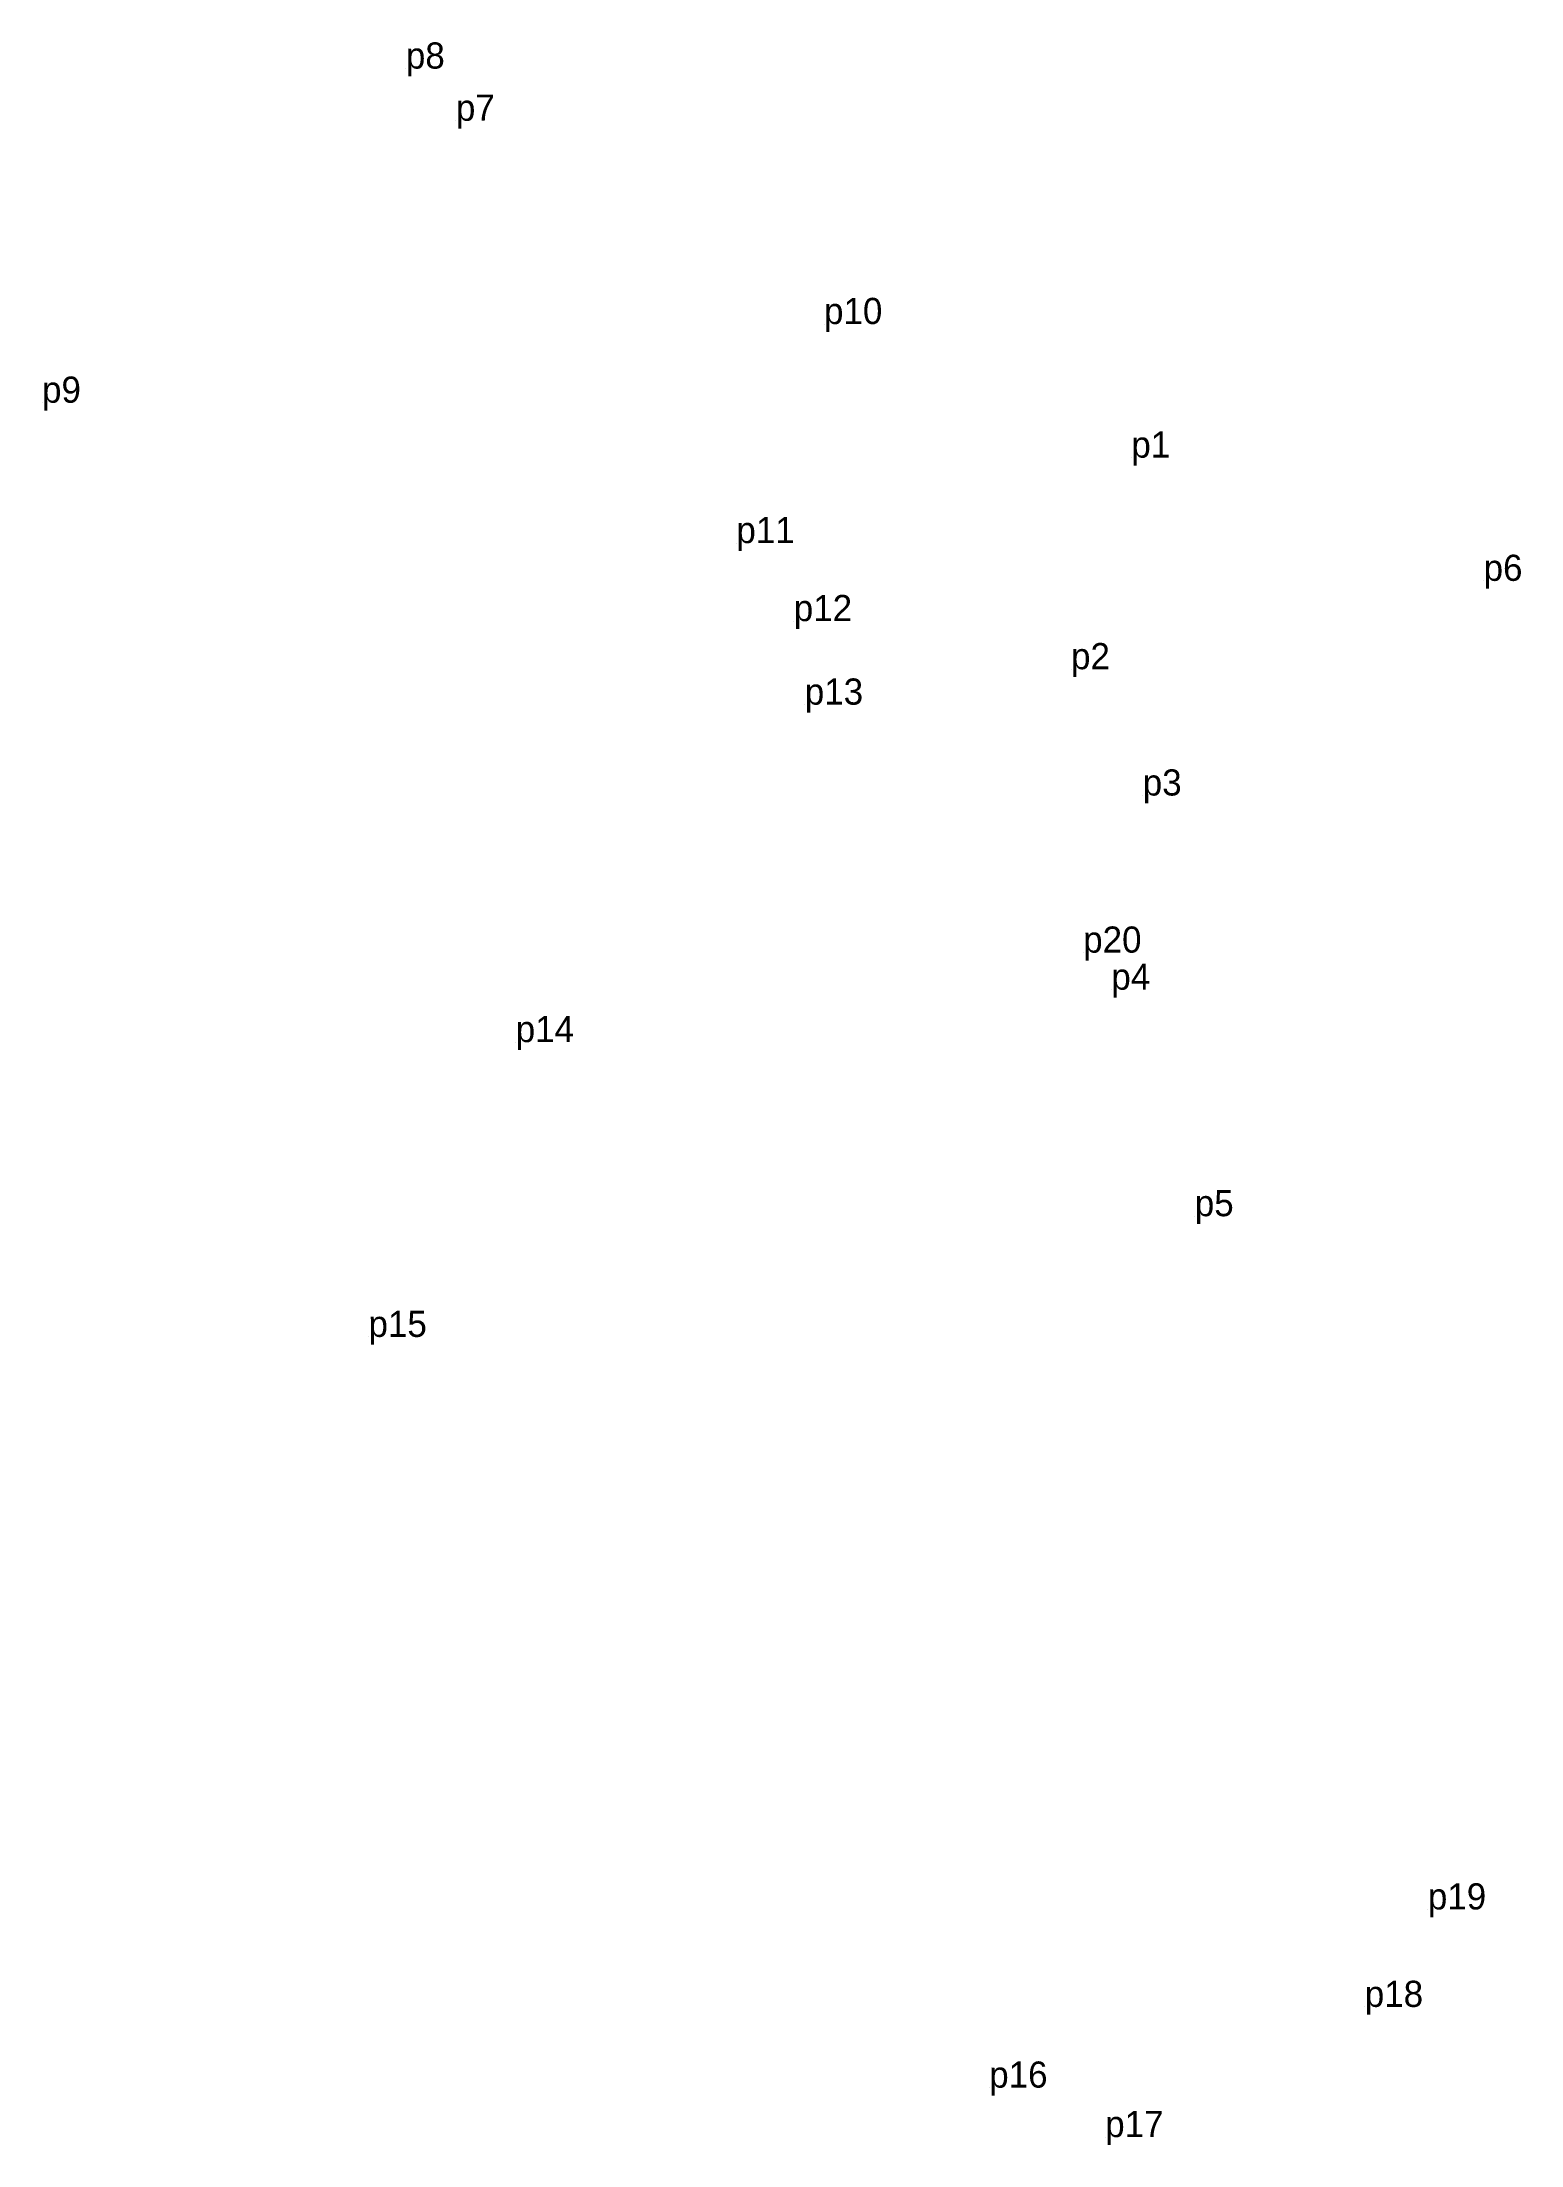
# Model space of a CAD drawing. Extents: x -2 to 54773767, y -1 to 183694297.
# Drawn here: x 543926 to 544027.8, y 1823668.8 to 1823813.5 of the extents above; entities that cross this region are included whole.
import ezdxf

# ---------------------------------------------------------------- set-up
doc = ezdxf.new("R2010")
doc.units = 0
doc.layers.add('Level 12', color=7, linetype='Continuous')
doc.layers.add('Level 7', color=7, linetype='Continuous')

msp = doc.modelspace()

# ---------------------------------------------------------------- texts
at = {"layer": 'Level 12'}
for s, p in [('p8', (543951.045, 1823811.704)), ('p7', (543954.491, 1823808.113)), ('p10', (543979.834, 1823794.124)), ('p9', (543925.996, 1823788.709)), ('p1', (544000.992, 1823784.927)), ('p11', (543973.798, 1823779.046)), ('p6', (544025.244, 1823776.446)), ('p12', (543977.75, 1823773.677)), ('p2', (543996.84, 1823770.365)), ('p13', (543978.51, 1823767.927)), ('p3', (544001.777, 1823761.671)), ('p20', (543997.676, 1823750.857)), ('p4', (543999.612, 1823748.308)), ('p14', (543958.607, 1823744.7)), ('p5', (544005.36, 1823732.717)), ('p15', (543948.471, 1823724.409)), ('p19', (544021.408, 1823685.003)), ('p18', (544017.064, 1823678.294)), ('p16', (543991.207, 1823672.738)), ('p17', (543999.193, 1823669.337))]:
    msp.add_text(s, height=1.8, dxfattribs=at).set_placement(p)

# ---------------------------------------------------------------- linework, layer by layer
at = {"layer": 'Level 7'}
for p, q in [((543951.045, 1823811.704), (543951.045, 1823811.704)), ((543954.491, 1823808.113), (543954.491, 1823808.113)), ((543979.834, 1823794.124), (543979.834, 1823794.124)), ((543925.996, 1823788.709), (543925.996, 1823788.709)), ((544000.992, 1823784.927), (544000.992, 1823784.927)), ((543973.798, 1823779.046), (543973.798, 1823779.046)), ((544025.244, 1823776.446), (544025.244, 1823776.446)), ((543977.75, 1823773.677), (543977.75, 1823773.677)), ((543996.84, 1823770.365), (543996.84, 1823770.365)), ((543978.51, 1823767.927), (543978.51, 1823767.927)), ((544001.777, 1823761.671), (544001.777, 1823761.671)), ((543997.676, 1823750.857), (543997.676, 1823750.857)), ((543999.612, 1823748.308), (543999.612, 1823748.308)), ((543958.607, 1823744.7), (543958.607, 1823744.7)), ((544005.36, 1823732.717), (544005.36, 1823732.717)), ((543948.471, 1823724.409), (543948.471, 1823724.409)), ((544021.408, 1823685.003), (544021.408, 1823685.003)), ((544017.064, 1823678.294), (544017.064, 1823678.294)), ((543991.207, 1823672.738), (543991.207, 1823672.738)), ((543999.193, 1823669.337), (543999.193, 1823669.337))]:
    msp.add_line(p, q, dxfattribs=at)

msp.set_redraw_order([(e.dxf.handle, doc.entitydb.next_handle()) for e in msp.query("TEXT MTEXT ATTDEF DIMENSION ARC_DIMENSION")])  # texts and dimensions are drawn at this point

doc.saveas('drawing.dxf')
